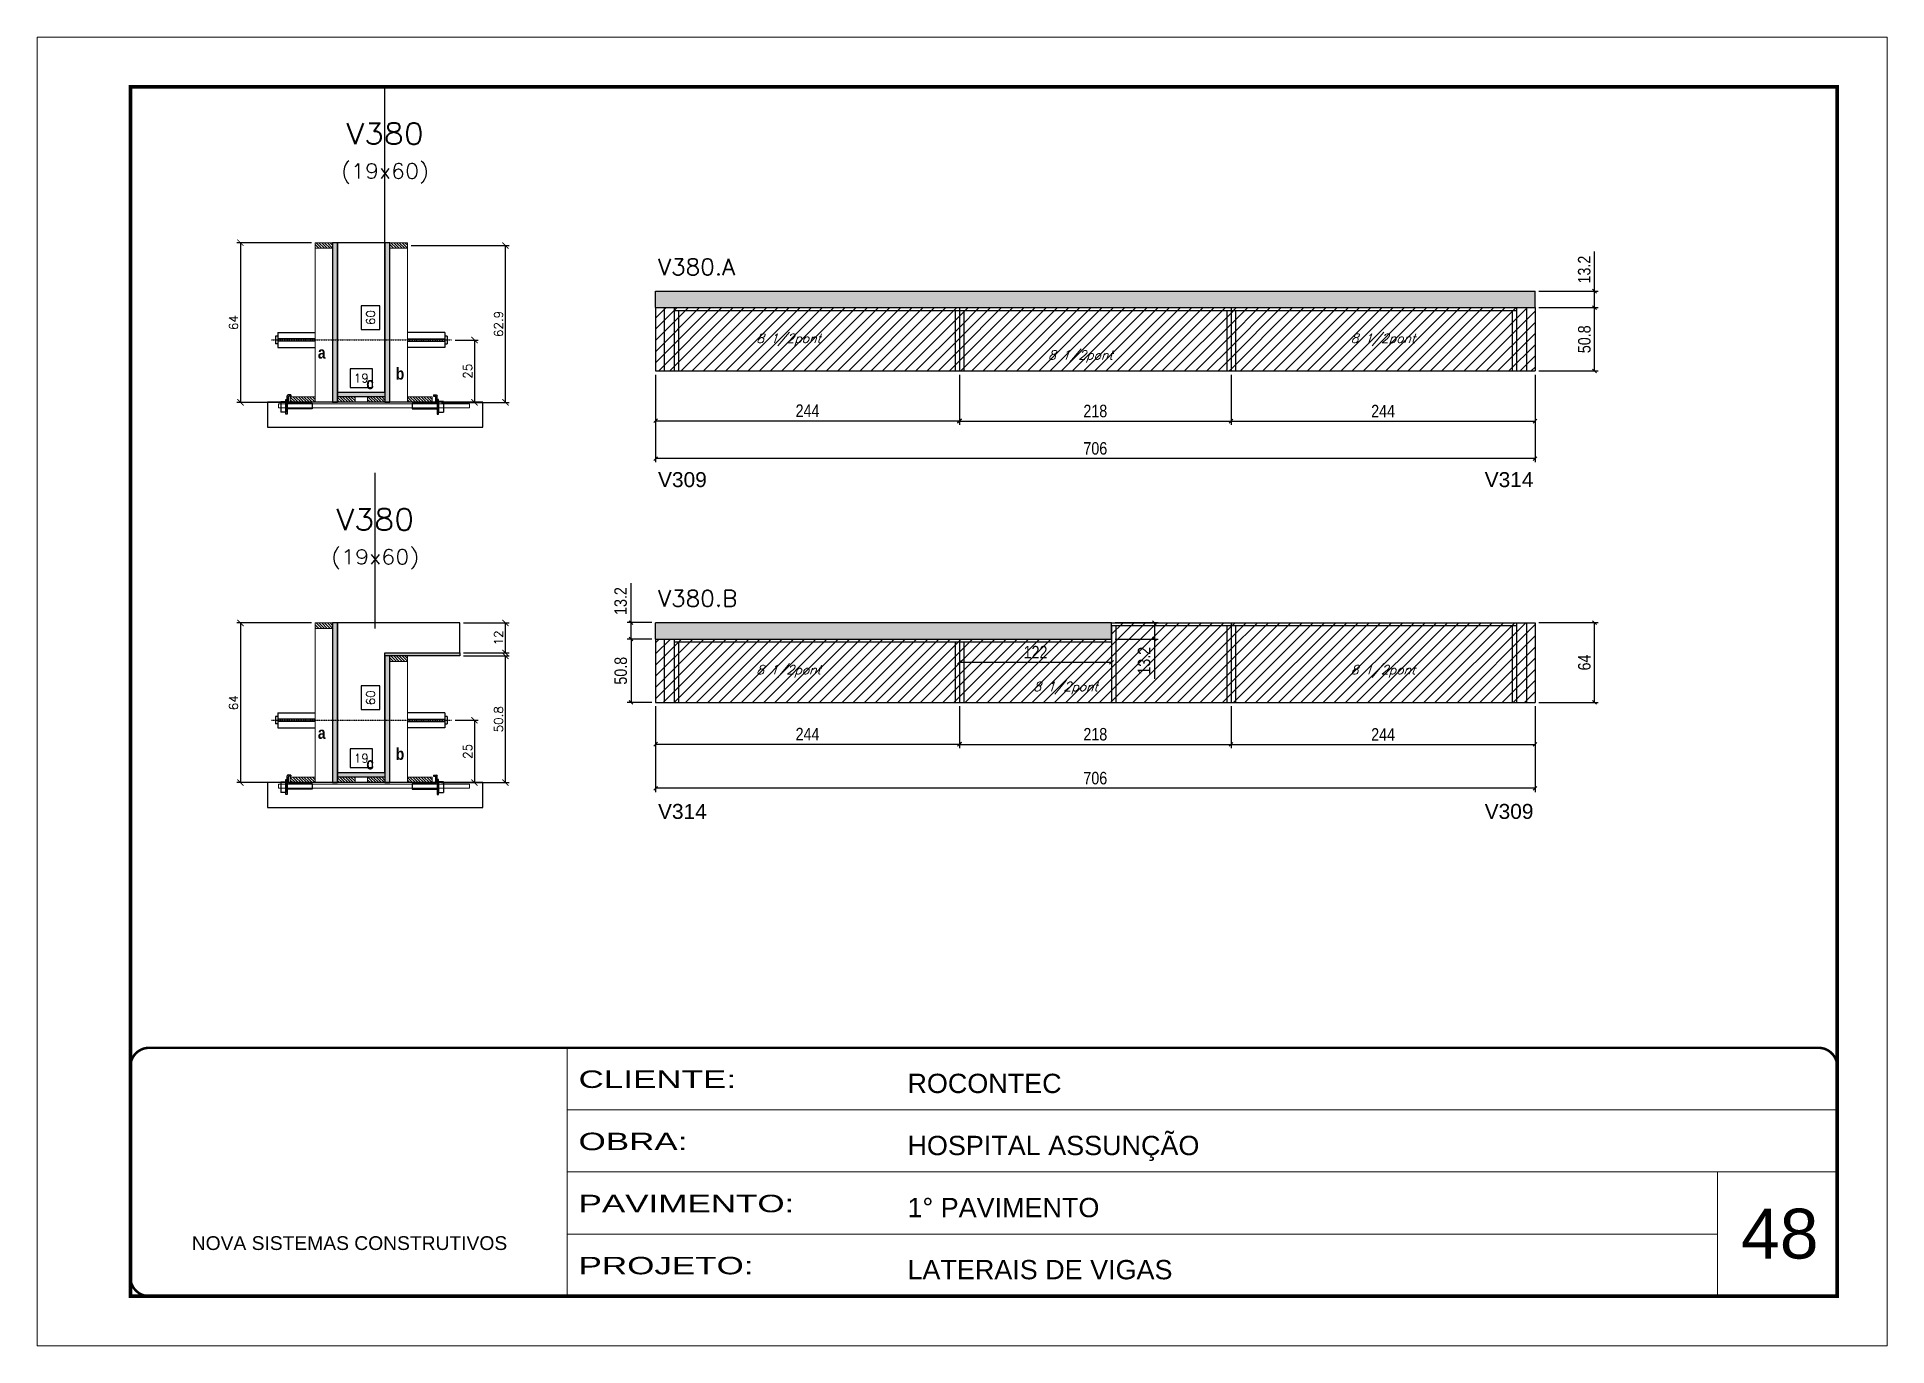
# Model space of a CAD drawing. Extents: x 137137 to 143418, y 10464 to 34486.
# Drawn here: x 141892 to 143377, y 20801 to 21851 of the extents above; entities that cross this region are included whole.
import ezdxf
from ezdxf.enums import TextEntityAlignment as Align

# ---------------------------------------------------------------- set-up
doc = ezdxf.new("R2010")
doc.units = 0
for name, pattern in [('CONTINUO', [0]), ('DASHED', [0.75, 0.5, -0.25]), ('HIDDEN', [0.375, 0.25, -0.125])]:
    doc.linetypes.add(name, pattern=pattern)
for name, color, linetype in [('5', 5, 'Continuous'), ('barrote', 251, 'Continuous'), ('COTA', 241, 'Continuous'), ('Cota Seção (2x)', 4, 'Continuous'), ('detalhes', 4, 'Continuous'), ('Painéis', 200, 'Continuous'), ('presilha', 1, 'Continuous'), ('SARR_2.2x7', 40, 'Continuous'), ('SARR_3.5x7', 81, 'Continuous'), ('TENSOR', 3, 'Continuous'), ('texto', 7, 'Continuous'), ('Texto de Titulo', 7, 'Continuous'), ('Texto Qtd Sarr', 242, 'Continuous')]:
    doc.layers.add(name, color=color, linetype=linetype)
for name, color, linetype, lineweight in [('CARIMBO', 255, 'Continuous', 9), ('CONCRETO', 251, 'Continuous', 25), ('Folhas', 255, 'Continuous', 9), ('Hachura', 251, 'Continuous', 9), ('Madeira', 126, 'Continuous', 18), ('SARRAFO DE PRESSAO', 251, 'DASHED', 9), ('SCO-___-LAJ', 2, 'Continuous', 0), ('Texto Seção', 7, 'Continuous', 15)]:
    doc.layers.add(name, color=color, linetype=linetype, lineweight=lineweight)
doc.styles.add('ARIAL', font='arial.ttf')
doc.styles.add('COTA TECNICA', font='techl___.ttf', dxfattribs={"height": 10})
doc.styles.add('REGUA-120', font='ROMANS.shx', dxfattribs={"height": 15})
doc.styles.add('Romans', font='romans.shx')
doc.styles.get("Standard").update_dxf_attribs({"font": 'arial.ttf'})
doc.styles.add('TECNICA', font='techb___.ttf', dxfattribs={"height": 10})
doc.styles.add('Tecnologia', font='')
doc.styles.get('Tecnologia').set_extended_font_data('Forgotten Futurist')
doc.dimstyles.new('Cota Seção (2x)', dxfattribs={"dimtxt": 7, "dimasz": 5, "dimexe": 3, "dimexo": 3, "dimgap": 2, "dimtad": 3, "dimdec": 1, "dimlfac": 0.5, "dimzin": 12, "dimdsep": 46, "dimtxsty": 'Romans', "dimblk": 'ARCHTICK', "dimcen": 0, "dimclrd": 4, "dimclre": 4, "dimclrt": 1, "dimadec": 1, "dimazin": 3, "dimtfac": 1, "dimtdec": 1, "dimtmove": 0, "dimatfit": 3, "dimldrblk": 'OBLIQUE', "dimfxl": 1, "dimtolj": 1, "dimtzin": 12, "dimarcsym": 0})
doc.dimstyles.new('Cota Seção interna', dxfattribs={"dimtxt": 7, "dimasz": 6, "dimexe": 0.18, "dimexo": 2, "dimgap": -4, "dimtad": 3, "dimdec": 1, "dimlfac": 0.5, "dimzin": 12, "dimdsep": 46, "dimtxsty": 'Romans', "dimblk": 'ARCHTICK', "dimcen": 0.09, "dimse1": 1, "dimse2": 1, "dimsd1": 1, "dimsd2": 1, "dimclrd": 180, "dimclre": 5, "dimclrt": 1, "dimadec": 0, "dimazin": 3, "dimtfac": 1, "dimtdec": 1, "dimtofl": 0, "dimtmove": 0, "dimatfit": 3, "dimldrblk": 'ARCHTICK', "dimfxl": 1, "dimtolj": 1, "dimtzin": 0, "dimarcsym": 0})
doc.dimstyles.new('PAINEL', dxfattribs={"dimtxt": 10, "dimasz": 3, "dimexe": 3, "dimexo": 3, "dimgap": 3, "dimtad": 1, "dimdec": 1, "dimzin": 12, "dimdsep": 46, "dimtxsty": 'COTA TECNICA', "dimblk1": 'OBLIQUE', "dimblk2": 'OBLIQUE', "dimsah": 1, "dimcen": 0.9, "dimclrd": 4, "dimclre": 4, "dimclrt": 240, "dimadec": 1, "dimazin": 3, "dimtfac": 1, "dimtdec": 1, "dimtmove": 0, "dimatfit": 3, "dimfxl": 1, "dimtolj": 1, "dimtzin": 12, "dimarcsym": 0})
pattern_1 = [(45, (-27, -4594.3004), (-4.49012806, 4.49012806), [])]

msp = doc.modelspace()

# ---------------------------------------------------------------- texts
at = {"layer": '5', "linetype": 'Continuous'}
for s, p in [('V309', (142390.79, 21490.42)), ('V314', (143054.35, 21490.42)), ('V314', (142390.79, 21224.26)), ('V309', (143054.35, 21224.26))]:
    msp.add_text(s, height=12, rotation=359.99996, dxfattribs=at).set_placement(p)
at = {"layer": 'CARIMBO', "style": 'ARIAL'}
msp.add_text('48', height=40, dxfattribs=at).set_placement((143260.15, 20871.59))
at = {"layer": 'detalhes', "style": 'TECNICA'}
for s, p in [('a', (142117.79, 21593.48)), ('b', (142180.33, 21576.64)), ('c', (142156.6, 21568.94)), ('a', (142117.79, 21288.45)), ('b', (142180.33, 21271.6)), ('c', (142156.6, 21263.91))]:
    msp.add_text(s, height=9.6, dxfattribs=at).set_placement(p)
at = {"layer": 'texto', "color": 2, "char_height": 7.2737, "attachment_point": 5, "style": 'Romans'}
for insert in [(142495.63, 21608.57), (142972.75, 21608.57), (142729.86, 21595.14), (142495.63, 21342.66), (142972.75, 21342.66), (142717.98, 21329.23)]:
    msp.add_mtext('{\\Q19;\\C256;8 1/2pont}', dxfattribs=dict(at, insert=insert))
at = {"layer": 'Texto Seção', "style": 'REGUA-120', "width": 1.05}
for s, p in [('V380.A', (142390.73, 21660.52)), ('V380.B', (142390.73, 21394.61))]:
    msp.add_text(s, height=13, dxfattribs=at).set_placement(p)

# ---------------------------------------------------------------- blocks, each defined once
blk = doc.blocks.new('9999999999')
at = {"color": 30, "linetype": 'CONTINUO'}
for p, q in [((98564.6, 34230.2), (98564.6, 34429.4)), ((98564.6, 34379.6), (99584, 34379.6)), ((98564.6, 34329.8), (99488, 34329.8)), ((99584, 34329.8), (99488, 34329.8)), ((99488, 34329.8), (99488, 34230.2)), ((98564.6, 34280), (99488, 34280))]:
    blk.add_line(p, q, dxfattribs=at)
at = {"color": 30, "linetype": 'CONTINUO', "const_width": 2}
blk.add_lwpolyline([(99584, 34230.2), (99584, 34414.4, 0.414214), (99569, 34429.4), (98229, 34429.4, 0.414214), (98214, 34414.4), (98214, 34245.2, 0.414214), (98229, 34230.2), (99584, 34230.2)], format="xyb", dxfattribs=at)
at = {"layer": 'Folhas'}
blk.add_lwpolyline([(98139, 34190.2), (99624, 34190.2), (99624, 35240.2), (98139, 35240.2)], close=True, dxfattribs=at)
at = {"layer": 'Folhas', "color": 30, "const_width": 3}
blk.add_lwpolyline([(98214, 34230.2), (99584, 34230.2), (99584, 35200.2), (98214, 35200.2)], close=True, dxfattribs=at)
at = {"color": 7, "linetype": 'Continuous', "ltscale": 5, "style": 'ARIAL'}
for s, height, p in [('ROCONTEC', 15.48, (98837.7, 34393.1)), ('HOSPITAL ASSUNÇÃO', 15.483, (98837.7, 34343.3)), ('1° PAVIMENTO', 15.483, (98837.7, 34293.5)), ('NOVA SISTEMAS CONSTRUTIVOS', 11.059, (98263.2, 34267.2)), ('LATERAIS DE VIGAS', 15.483, (98837.7, 34243.7))]:
    blk.add_text(s, height=height, dxfattribs=at).set_placement(p)
at = {"layer": 'Folhas', "color": 7, "style": 'Tecnologia', "width": 1.5}
for s, p in [('CLIENTE:', (98573.7, 34397.2)), ('OBRA:', (98573.7, 34347.3)), ('PAVIMENTO:', (98573.7, 34297.5)), ('PROJETO:', (98573.7, 34247.7))]:
    blk.add_text(s, height=14, dxfattribs=at).set_placement(p)
blk = doc.blocks.new('titulo1')
at = {"layer": 'Defpoints', "color": 252, "linetype": 'HIDDEN', "ltscale": 2}
blk.add_line((0, 0), (0, 125), dxfattribs=at)
at = {"layer": 'Defpoints', "style": 'Romans', "oblique": 15}
blk.add_attdef('FOLHA', text='', height=10, dxfattribs=at).set_placement((0, 15.6), align=Align.MIDDLE_CENTER)
at = {"layer": 'Texto Qtd Sarr', "color": 3, "style": 'Romans', "oblique": 15}
for tag, height, p in [('TITULO', 17, (0, 71.4)), ('SEÇÃO', 12, (0, 41.5))]:
    blk.add_attdef(tag, text='', height=height, dxfattribs=at).set_placement(p, align=Align.MIDDLE_CENTER)
blk = doc.blocks.new('_ArchTick')
at = {"color": 0, "linetype": 'ByBlock', "const_width": 0.15}
blk.add_lwpolyline([(-0.5, -0.5), (0.5, 0.5)], dxfattribs=at)
blk = doc.blocks.new('*D1865')
at = {"layer": 'COTA', "color": 4, "lineweight": -2, "transparency": 16777216}
for p, q in [((142192.6, 21684.2), (142271.3, 21684.2)), ((142268.3, 21558.4), (142268.3, 21684.2)), ((142217, 21558.4), (142271.3, 21558.4))]:
    blk.add_line(p, q, dxfattribs=at)
at = {"layer": 'Defpoints', "color": 0, "transparency": 16777216}
for p in [(142189.6, 21684.2), (142268.3, 21684.2), (142214, 21558.4)]:
    blk.add_point(p, dxfattribs=at)
at = {"layer": 'COTA', "color": 4, "lineweight": -2, "transparency": 16777216, "xscale": 5, "yscale": 5, "zscale": 5}
for p, rotation in [((142268.3, 21684.2), 90), ((142268.3, 21558.4), 270)]:
    blk.add_blockref('_ArchTick', p, dxfattribs=dict(at, rotation=rotation))
at = {"layer": 'COTA', "color": 1, "transparency": 16777216, "insert": (142262.8, 21621.3), "char_height": 7, "attachment_point": 5, "rotation": 90, "style": 'Romans'}
blk.add_mtext('\\A1;62.9', dxfattribs=at)
blk = doc.blocks.new('_Oblique')
at = {"color": 0, "linetype": 'ByBlock', "lineweight": -2}
blk.add_line((-0.5, -0.5), (0.5, 0.5), dxfattribs=at)
blk = doc.blocks.new('*D1866')
at = {"layer": 'Cota Seção (2x)', "color": 180, "lineweight": -2, "transparency": 16777216}
for p, q in [((142167.6, 21635.9), (142152.6, 21635.9)), ((142152.6, 21635.9), (142152.6, 21616.9)), ((142167.6, 21616.9), (142167.6, 21635.9)), ((142152.6, 21616.9), (142167.6, 21616.9))]:
    blk.add_line(p, q, dxfattribs=at)
at = {"layer": 'Defpoints', "color": 0, "transparency": 16777216}
for p in [(142171.6, 21686.4), (142171.6, 21686.4), (142171.6, 21566.4)]:
    blk.add_point(p, dxfattribs=at)
at = {"layer": 'Cota Seção (2x)', "color": 1, "transparency": 16777216, "insert": (142160.1, 21626.4), "char_height": 7, "attachment_point": 5, "rotation": 90, "style": 'Romans'}
blk.add_mtext('\\A1;60', dxfattribs=at)
blk = doc.blocks.new('PRESILHA METÁLICA 1')
at = {"layer": 'presilha'}
for p, q in [((0, 13), (6, 13)), ((0, 13), (0, 0)), ((6, 0), (0, 0)), ((6, 15.5), (7.5, 15.5)), ((6, -2.5), (6, 15.5)), ((6, 13), (6, 0)), ((7.5, 10.6), (7.5, 19.9)), ((7.5, 15.5), (7.5, -2.5)), ((37.5, 4.1), (7.5, 4.1)), ((12, 21), (8.6, 21)), ((9, 11.6), (9, 18.9)), ((12, 19.5), (9.6, 19.5)), ((37.5, 11), (9.6, 11)), ((12, 21), (12, 19.5)), ((37.5, 11), (37.5, 4.1)), ((7.5, -2.5), (6, -2.5))]:
    blk.add_line(p, q, dxfattribs=at)
for centre, radius, start, end in [((8.6, 19.9), 1.14, 90, 180), ((9.6, 18.9), 0.57, 90, 180), ((9.6, 11.6), 0.57, 180, 270)]:
    blk.add_arc(centre, radius, start, end, dxfattribs=at)
blk = doc.blocks.new('*D1867')
at = {"layer": 'Cota Seção (2x)', "color": 180, "lineweight": -2, "transparency": 16777216}
for p, q in [((142161.6, 21585.4), (142143.6, 21585.4)), ((142143.6, 21585.4), (142143.6, 21570.4)), ((142161.6, 21570.4), (142161.6, 21585.4)), ((142143.6, 21570.4), (142161.6, 21570.4))]:
    blk.add_line(p, q, dxfattribs=at)
at = {"layer": 'Defpoints', "color": 0, "transparency": 16777216}
for p in [(142171.6, 21566.4), (142133.6, 21558.4), (142171.6, 21558.4)]:
    blk.add_point(p, dxfattribs=at)
at = {"layer": 'Cota Seção (2x)', "color": 1, "transparency": 16777216, "insert": (142152.6, 21577.9), "char_height": 7, "attachment_point": 5, "style": 'Romans'}
blk.add_mtext('\\A1;19', dxfattribs=at)
blk = doc.blocks.new('*D1868')
at = {"layer": 'COTA', "color": 4, "lineweight": -2, "transparency": 16777216}
for p, q in [((142112.6, 21686.4), (142052.6, 21686.4)), ((142055.6, 21686.4), (142055.6, 21558.4)), ((142112.6, 21558.4), (142052.6, 21558.4))]:
    blk.add_line(p, q, dxfattribs=at)
at = {"layer": 'Defpoints', "color": 0, "transparency": 16777216}
for p in [(142115.6, 21686.4), (142055.6, 21558.4), (142115.6, 21558.4)]:
    blk.add_point(p, dxfattribs=at)
at = {"layer": 'COTA', "color": 4, "lineweight": -2, "transparency": 16777216, "xscale": 5, "yscale": 5, "zscale": 5}
for p, rotation in [((142055.6, 21686.4), 90), ((142055.6, 21558.4), 270)]:
    blk.add_blockref('_ArchTick', p, dxfattribs=dict(at, rotation=rotation))
at = {"layer": 'COTA', "color": 1, "transparency": 16777216, "insert": (142050.1, 21622.4), "char_height": 7, "attachment_point": 5, "rotation": 90, "style": 'Romans'}
blk.add_mtext('\\A1;64', dxfattribs=at)
blk = doc.blocks.new('*D1869')
at = {"layer": 'COTA', "color": 4, "lineweight": -2, "transparency": 16777216}
for p, q in [((142227.9, 21608.4), (142246.5, 21608.4)), ((142243.5, 21608.4), (142243.5, 21558.4)), ((142227.9, 21558.4), (142246.5, 21558.4))]:
    blk.add_line(p, q, dxfattribs=at)
at = {"layer": 'Defpoints', "color": 0, "transparency": 16777216}
for p in [(142224.9, 21608.4), (142224.9, 21558.4), (142243.5, 21558.4)]:
    blk.add_point(p, dxfattribs=at)
at = {"layer": 'COTA', "color": 4, "lineweight": -2, "transparency": 16777216, "xscale": 5, "yscale": 5, "zscale": 5}
for p, rotation in [((142243.5, 21608.4), 90), ((142243.5, 21558.4), 270)]:
    blk.add_blockref('_ArchTick', p, dxfattribs=dict(at, rotation=rotation))
at = {"layer": 'COTA', "color": 1, "transparency": 16777216, "insert": (142238, 21583.4), "char_height": 7, "attachment_point": 5, "rotation": 90, "style": 'Romans'}
blk.add_mtext('\\A1;25', dxfattribs=at)
blk = doc.blocks.new('*D1870')
at = {"layer": 'COTA', "color": 4, "linetype": 'ByBlock', "lineweight": -2, "transparency": 16777216}
for p, q in [((142850.8, 21580.6), (142850.8, 21540.3)), ((143094.8, 21580.6), (143094.8, 21540.3)), ((142850.8, 21543.3), (143094.8, 21543.3))]:
    blk.add_line(p, q, dxfattribs=at)
at = {"layer": 'Defpoints', "color": 0, "linetype": 'ByBlock', "transparency": 16777216}
for p in [(142850.8, 21583.6), (143094.8, 21583.6), (143094.8, 21543.3)]:
    blk.add_point(p, dxfattribs=at)
at = {"layer": 'COTA', "color": 4, "linetype": 'ByBlock', "lineweight": -2, "transparency": 16777216, "xscale": 3, "yscale": 3, "zscale": 3, "rotation": 180}
blk.add_blockref('_Oblique', (142850.8, 21543.3), dxfattribs=at)
at = {"layer": 'COTA', "color": 4, "linetype": 'ByBlock', "lineweight": -2, "transparency": 16777216, "xscale": 3, "yscale": 3, "zscale": 3}
blk.add_blockref('_Oblique', (143094.8, 21543.3), dxfattribs=at)
at = {"layer": 'COTA', "color": 240, "linetype": 'ByBlock', "transparency": 16777216, "insert": (142972.8, 21551.4), "char_height": 10, "attachment_point": 5, "style": 'COTA TECNICA'}
blk.add_mtext('\\A1;244', dxfattribs=at)
blk = doc.blocks.new('*D1871')
at = {"layer": 'COTA', "color": 4, "linetype": 'ByBlock', "lineweight": -2, "transparency": 16777216}
for p, q in [((143097.8, 21634.4), (143145.5, 21634.4)), ((143142.5, 21583.6), (143142.5, 21634.4)), ((143097.8, 21583.6), (143145.5, 21583.6))]:
    blk.add_line(p, q, dxfattribs=at)
at = {"layer": 'Defpoints', "color": 0, "linetype": 'ByBlock', "transparency": 16777216}
for p in [(143094.8, 21634.4), (143142.5, 21634.4), (143094.8, 21583.6)]:
    blk.add_point(p, dxfattribs=at)
at = {"layer": 'COTA', "color": 4, "linetype": 'ByBlock', "lineweight": -2, "transparency": 16777216, "xscale": 3, "yscale": 3, "zscale": 3}
for p, rotation in [((143142.5, 21634.4), 90), ((143142.5, 21583.6), 270)]:
    blk.add_blockref('_Oblique', p, dxfattribs=dict(at, rotation=rotation))
at = {"layer": 'COTA', "color": 240, "linetype": 'ByBlock', "transparency": 16777216, "insert": (143134.4, 21609), "char_height": 10, "attachment_point": 5, "rotation": 90, "style": 'COTA TECNICA'}
blk.add_mtext('\\A1;50.8', dxfattribs=at)
blk = doc.blocks.new('*D1908')
at = {"layer": 'COTA', "color": 4, "lineweight": -2, "transparency": 16777216}
for p, q in [((142388.8, 21580.6), (142388.8, 21540.6)), ((142632.8, 21580.6), (142632.8, 21540.6)), ((142388.8, 21543.6), (142632.8, 21543.6))]:
    blk.add_line(p, q, dxfattribs=at)
at = {"layer": 'Defpoints', "color": 0, "transparency": 16777216}
for p in [(142388.8, 21583.6), (142632.8, 21583.6), (142632.8, 21543.6)]:
    blk.add_point(p, dxfattribs=at)
at = {"layer": 'COTA', "color": 4, "lineweight": -2, "transparency": 16777216, "xscale": 3, "yscale": 3, "zscale": 3, "rotation": 180}
blk.add_blockref('_Oblique', (142388.8, 21543.6), dxfattribs=at)
at = {"layer": 'COTA', "color": 4, "lineweight": -2, "transparency": 16777216, "xscale": 3, "yscale": 3, "zscale": 3}
blk.add_blockref('_Oblique', (142632.8, 21543.6), dxfattribs=at)
at = {"layer": 'COTA', "color": 240, "transparency": 16777216, "insert": (142510.8, 21551.7), "char_height": 10, "attachment_point": 5, "style": 'COTA TECNICA'}
blk.add_mtext('\\A1;244', dxfattribs=at)
blk = doc.blocks.new('*D1872')
at = {"layer": 'COTA', "color": 4, "lineweight": -2, "transparency": 16777216}
for p, q in [((142234.6, 21355), (142271.3, 21355)), ((142268.3, 21253.4), (142268.3, 21355)), ((142217, 21253.4), (142271.3, 21253.4))]:
    blk.add_line(p, q, dxfattribs=at)
at = {"layer": 'Defpoints', "color": 0, "transparency": 16777216}
for p in [(142231.6, 21355), (142268.3, 21355), (142214, 21253.4)]:
    blk.add_point(p, dxfattribs=at)
at = {"layer": 'COTA', "color": 4, "lineweight": -2, "transparency": 16777216, "xscale": 5, "yscale": 5, "zscale": 5}
for p, rotation in [((142268.3, 21355), 90), ((142268.3, 21253.4), 270)]:
    blk.add_blockref('_ArchTick', p, dxfattribs=dict(at, rotation=rotation))
at = {"layer": 'COTA', "color": 1, "transparency": 16777216, "insert": (142262.8, 21304.2), "char_height": 7, "attachment_point": 5, "rotation": 90, "style": 'Romans'}
blk.add_mtext('\\A1;50.8', dxfattribs=at)
blk = doc.blocks.new('*D1873')
at = {"layer": 'COTA', "color": 4, "lineweight": -2, "transparency": 16777216}
for p, q in [((142234.6, 21381.4), (142271.3, 21381.4)), ((142268.3, 21357.4), (142268.3, 21381.4)), ((142234.6, 21357.4), (142271.3, 21357.4))]:
    blk.add_line(p, q, dxfattribs=at)
at = {"layer": 'Defpoints', "color": 0, "transparency": 16777216}
for p in [(142231.6, 21381.4), (142268.3, 21381.4), (142231.6, 21357.4)]:
    blk.add_point(p, dxfattribs=at)
at = {"layer": 'COTA', "color": 4, "lineweight": -2, "transparency": 16777216, "xscale": 5, "yscale": 5, "zscale": 5}
for p, rotation in [((142268.3, 21381.4), 90), ((142268.3, 21357.4), 270)]:
    blk.add_blockref('_ArchTick', p, dxfattribs=dict(at, rotation=rotation))
at = {"layer": 'COTA', "color": 1, "transparency": 16777216, "insert": (142262.8, 21369.4), "char_height": 7, "attachment_point": 5, "rotation": 90, "style": 'Romans'}
blk.add_mtext('\\A1;12', dxfattribs=at)
blk = doc.blocks.new('*D1874')
at = {"layer": 'Cota Seção (2x)', "color": 180, "lineweight": -2, "transparency": 16777216}
for p, q in [((142167.6, 21330.9), (142152.6, 21330.9)), ((142152.6, 21330.9), (142152.6, 21311.9)), ((142167.6, 21311.9), (142167.6, 21330.9)), ((142152.6, 21311.9), (142167.6, 21311.9))]:
    blk.add_line(p, q, dxfattribs=at)
at = {"layer": 'Defpoints', "color": 0, "transparency": 16777216}
for p in [(142171.6, 21381.4), (142171.6, 21381.4), (142171.6, 21261.4)]:
    blk.add_point(p, dxfattribs=at)
at = {"layer": 'Cota Seção (2x)', "color": 1, "transparency": 16777216, "insert": (142160.1, 21321.4), "char_height": 7, "attachment_point": 5, "rotation": 90, "style": 'Romans'}
blk.add_mtext('\\A1;60', dxfattribs=at)
blk = doc.blocks.new('*D1875')
at = {"layer": 'Cota Seção (2x)', "color": 180, "lineweight": -2, "transparency": 16777216}
for p, q in [((142161.6, 21280.4), (142143.6, 21280.4)), ((142143.6, 21280.4), (142143.6, 21265.4)), ((142161.6, 21265.4), (142161.6, 21280.4)), ((142143.6, 21265.4), (142161.6, 21265.4))]:
    blk.add_line(p, q, dxfattribs=at)
at = {"layer": 'Defpoints', "color": 0, "transparency": 16777216}
for p in [(142133.6, 21253.4), (142171.6, 21261.4), (142171.6, 21253.4)]:
    blk.add_point(p, dxfattribs=at)
at = {"layer": 'Cota Seção (2x)', "color": 1, "transparency": 16777216, "insert": (142152.6, 21272.9), "char_height": 7, "attachment_point": 5, "style": 'Romans'}
blk.add_mtext('\\A1;19', dxfattribs=at)
blk = doc.blocks.new('*D1876')
at = {"layer": 'COTA', "color": 4, "lineweight": -2, "transparency": 16777216}
for p, q in [((142112.6, 21381.4), (142052.6, 21381.4)), ((142055.6, 21381.4), (142055.6, 21253.4)), ((142112.6, 21253.4), (142052.6, 21253.4))]:
    blk.add_line(p, q, dxfattribs=at)
at = {"layer": 'Defpoints', "color": 0, "transparency": 16777216}
for p in [(142115.6, 21381.4), (142055.6, 21253.4), (142115.6, 21253.4)]:
    blk.add_point(p, dxfattribs=at)
at = {"layer": 'COTA', "color": 4, "lineweight": -2, "transparency": 16777216, "xscale": 5, "yscale": 5, "zscale": 5}
for p, rotation in [((142055.6, 21381.4), 90), ((142055.6, 21253.4), 270)]:
    blk.add_blockref('_ArchTick', p, dxfattribs=dict(at, rotation=rotation))
at = {"layer": 'COTA', "color": 1, "transparency": 16777216, "insert": (142050.1, 21317.4), "char_height": 7, "attachment_point": 5, "rotation": 90, "style": 'Romans'}
blk.add_mtext('\\A1;64', dxfattribs=at)
blk = doc.blocks.new('*D1877')
at = {"layer": 'COTA', "color": 4, "lineweight": -2, "transparency": 16777216}
for p, q in [((142227.9, 21303.4), (142246.5, 21303.4)), ((142243.5, 21303.4), (142243.5, 21253.4)), ((142227.9, 21253.4), (142246.5, 21253.4))]:
    blk.add_line(p, q, dxfattribs=at)
at = {"layer": 'Defpoints', "color": 0, "transparency": 16777216}
for p in [(142224.9, 21303.4), (142224.9, 21253.4), (142243.5, 21253.4)]:
    blk.add_point(p, dxfattribs=at)
at = {"layer": 'COTA', "color": 4, "lineweight": -2, "transparency": 16777216, "xscale": 5, "yscale": 5, "zscale": 5}
for p, rotation in [((142243.5, 21303.4), 90), ((142243.5, 21253.4), 270)]:
    blk.add_blockref('_ArchTick', p, dxfattribs=dict(at, rotation=rotation))
at = {"layer": 'COTA', "color": 1, "transparency": 16777216, "insert": (142238, 21278.4), "char_height": 7, "attachment_point": 5, "rotation": 90, "style": 'Romans'}
blk.add_mtext('\\A1;25', dxfattribs=at)
blk = doc.blocks.new('*D1909')
at = {"layer": 'COTA', "color": 4, "lineweight": -2, "transparency": 16777216}
for p, q in [((142632.8, 21580.6), (142632.8, 21540.3)), ((142850.8, 21580.6), (142850.8, 21540.3)), ((142632.8, 21543.3), (142850.8, 21543.3))]:
    blk.add_line(p, q, dxfattribs=at)
at = {"layer": 'Defpoints', "color": 0, "transparency": 16777216}
for p in [(142632.8, 21583.6), (142850.8, 21583.6), (142850.8, 21543.3)]:
    blk.add_point(p, dxfattribs=at)
at = {"layer": 'COTA', "color": 4, "lineweight": -2, "transparency": 16777216, "xscale": 3, "yscale": 3, "zscale": 3, "rotation": 180}
blk.add_blockref('_Oblique', (142632.8, 21543.3), dxfattribs=at)
at = {"layer": 'COTA', "color": 4, "lineweight": -2, "transparency": 16777216, "xscale": 3, "yscale": 3, "zscale": 3}
blk.add_blockref('_Oblique', (142850.8, 21543.3), dxfattribs=at)
at = {"layer": 'COTA', "color": 240, "transparency": 16777216, "insert": (142741.8, 21551.4), "char_height": 10, "attachment_point": 5, "style": 'COTA TECNICA'}
blk.add_mtext('\\A1;218', dxfattribs=at)
blk = doc.blocks.new('*D1878')
at = {"layer": 'COTA', "color": 4, "linetype": 'ByBlock', "lineweight": -2, "transparency": 16777216}
for p, q in [((142850.8, 21314.7), (142850.8, 21281)), ((143094.8, 21314.7), (143094.8, 21281)), ((142850.8, 21284), (143094.8, 21284))]:
    blk.add_line(p, q, dxfattribs=at)
at = {"layer": 'Defpoints', "color": 0, "linetype": 'ByBlock', "transparency": 16777216}
for p in [(142850.8, 21317.7), (143094.8, 21317.7), (143094.8, 21284)]:
    blk.add_point(p, dxfattribs=at)
at = {"layer": 'COTA', "color": 4, "linetype": 'ByBlock', "lineweight": -2, "transparency": 16777216, "xscale": 3, "yscale": 3, "zscale": 3, "rotation": 180}
blk.add_blockref('_Oblique', (142850.8, 21284), dxfattribs=at)
at = {"layer": 'COTA', "color": 4, "linetype": 'ByBlock', "lineweight": -2, "transparency": 16777216, "xscale": 3, "yscale": 3, "zscale": 3}
blk.add_blockref('_Oblique', (143094.8, 21284), dxfattribs=at)
at = {"layer": 'COTA', "color": 240, "linetype": 'ByBlock', "transparency": 16777216, "insert": (142972.8, 21292), "char_height": 10, "attachment_point": 5, "style": 'COTA TECNICA'}
blk.add_mtext('\\A1;244', dxfattribs=at)
blk = doc.blocks.new('*D1879')
at = {"layer": 'COTA', "color": 4, "linetype": 'ByBlock', "lineweight": -2, "transparency": 16777216}
for p, q in [((143097.8, 21381.7), (143145.5, 21381.7)), ((143142.5, 21317.7), (143142.5, 21381.7)), ((143097.8, 21317.7), (143145.5, 21317.7))]:
    blk.add_line(p, q, dxfattribs=at)
at = {"layer": 'Defpoints', "color": 0, "linetype": 'ByBlock', "transparency": 16777216}
for p in [(143094.8, 21381.7), (143142.5, 21381.7), (143094.8, 21317.7)]:
    blk.add_point(p, dxfattribs=at)
at = {"layer": 'COTA', "color": 4, "linetype": 'ByBlock', "lineweight": -2, "transparency": 16777216, "xscale": 3, "yscale": 3, "zscale": 3}
for p, rotation in [((143142.5, 21381.7), 90), ((143142.5, 21317.7), 270)]:
    blk.add_blockref('_Oblique', p, dxfattribs=dict(at, rotation=rotation))
at = {"layer": 'COTA', "color": 240, "linetype": 'ByBlock', "transparency": 16777216, "insert": (143134.4, 21349.7), "char_height": 10, "attachment_point": 5, "rotation": 90, "style": 'COTA TECNICA'}
blk.add_mtext('\\A1;64', dxfattribs=at)
blk = doc.blocks.new('*D1910')
at = {"layer": 'COTA', "color": 4, "lineweight": -2, "transparency": 16777216}
for p, q in [((142388.8, 21314.7), (142388.8, 21281.2)), ((142632.8, 21314.7), (142632.8, 21281.2)), ((142388.8, 21284.2), (142632.8, 21284.2))]:
    blk.add_line(p, q, dxfattribs=at)
at = {"layer": 'Defpoints', "color": 0, "transparency": 16777216}
for p in [(142388.8, 21317.7), (142632.8, 21317.7), (142632.8, 21284.2)]:
    blk.add_point(p, dxfattribs=at)
at = {"layer": 'COTA', "color": 4, "lineweight": -2, "transparency": 16777216, "xscale": 3, "yscale": 3, "zscale": 3, "rotation": 180}
blk.add_blockref('_Oblique', (142388.8, 21284.2), dxfattribs=at)
at = {"layer": 'COTA', "color": 4, "lineweight": -2, "transparency": 16777216, "xscale": 3, "yscale": 3, "zscale": 3}
blk.add_blockref('_Oblique', (142632.8, 21284.2), dxfattribs=at)
at = {"layer": 'COTA', "color": 240, "transparency": 16777216, "insert": (142510.8, 21292.3), "char_height": 10, "attachment_point": 5, "style": 'COTA TECNICA'}
blk.add_mtext('\\A1;244', dxfattribs=at)
blk = doc.blocks.new('*D1911')
at = {"layer": 'COTA', "color": 4, "lineweight": -2, "transparency": 16777216}
for p, q in [((142632.8, 21314.7), (142632.8, 21281)), ((142850.8, 21314.7), (142850.8, 21281)), ((142632.8, 21284), (142850.8, 21284))]:
    blk.add_line(p, q, dxfattribs=at)
at = {"layer": 'Defpoints', "color": 0, "transparency": 16777216}
for p in [(142632.8, 21317.7), (142850.8, 21317.7), (142850.8, 21284)]:
    blk.add_point(p, dxfattribs=at)
at = {"layer": 'COTA', "color": 4, "lineweight": -2, "transparency": 16777216, "xscale": 3, "yscale": 3, "zscale": 3, "rotation": 180}
blk.add_blockref('_Oblique', (142632.8, 21284), dxfattribs=at)
at = {"layer": 'COTA', "color": 4, "lineweight": -2, "transparency": 16777216, "xscale": 3, "yscale": 3, "zscale": 3}
blk.add_blockref('_Oblique', (142850.8, 21284), dxfattribs=at)
at = {"layer": 'COTA', "color": 240, "transparency": 16777216, "insert": (142741.8, 21292.1), "char_height": 10, "attachment_point": 5, "style": 'COTA TECNICA'}
blk.add_mtext('\\A1;218', dxfattribs=at)
blk = doc.blocks.new('*D1912')
at = {"layer": 'COTA', "color": 4, "lineweight": -2, "transparency": 16777216}
for p, q in [((142757.8, 21381.7), (142792.2, 21381.7)), ((142789.2, 21381.7), (142789.2, 21368.5)), ((142757.8, 21368.5), (142792.2, 21368.5)), ((142789.2, 21368.5), (142789.2, 21336.7))]:
    blk.add_line(p, q, dxfattribs=at)
at = {"layer": 'Defpoints', "color": 0, "transparency": 16777216}
for p in [(142754.8, 21381.7), (142754.8, 21368.5), (142789.2, 21368.5)]:
    blk.add_point(p, dxfattribs=at)
at = {"layer": 'COTA', "color": 4, "lineweight": -2, "transparency": 16777216, "xscale": 3, "yscale": 3, "zscale": 3}
for p, rotation in [((142789.2, 21381.7), 90), ((142789.2, 21368.5), 270)]:
    blk.add_blockref('_Oblique', p, dxfattribs=dict(at, rotation=rotation))
at = {"layer": 'COTA', "color": 240, "transparency": 16777216, "insert": (142781, 21351.1), "char_height": 10, "attachment_point": 5, "rotation": 90, "style": 'COTA TECNICA'}
blk.add_mtext('\\A1;13.2', dxfattribs=at)
blk = doc.blocks.new('*D1913')
at = {"layer": 'COTA', "color": 4, "lineweight": -2, "transparency": 16777216}
for p, q in [((142632.8, 21365.5), (142632.8, 21346.9)), ((142754.8, 21365.5), (142754.8, 21346.9)), ((142632.8, 21349.9), (142754.8, 21349.9))]:
    blk.add_line(p, q, dxfattribs=at)
at = {"layer": 'Defpoints', "color": 0, "transparency": 16777216}
for p in [(142632.8, 21368.5), (142754.8, 21368.5), (142754.8, 21349.9)]:
    blk.add_point(p, dxfattribs=at)
at = {"layer": 'COTA', "color": 4, "lineweight": -2, "transparency": 16777216, "xscale": 3, "yscale": 3, "zscale": 3, "rotation": 180}
blk.add_blockref('_Oblique', (142632.8, 21349.9), dxfattribs=at)
at = {"layer": 'COTA', "color": 4, "lineweight": -2, "transparency": 16777216, "xscale": 3, "yscale": 3, "zscale": 3}
blk.add_blockref('_Oblique', (142754.8, 21349.9), dxfattribs=at)
at = {"layer": 'COTA', "color": 240, "transparency": 16777216, "insert": (142693.8, 21358), "char_height": 10, "attachment_point": 5, "style": 'COTA TECNICA'}
blk.add_mtext('\\A1;122', dxfattribs=at)
blk = doc.blocks.new('*D1914')
at = {"layer": 'COTA', "color": 4, "lineweight": -2, "transparency": 16777216}
for p, q in [((142385.8, 21368.5), (142366.1, 21368.5)), ((142369.1, 21368.5), (142369.1, 21317.7)), ((142385.8, 21317.7), (142366.1, 21317.7))]:
    blk.add_line(p, q, dxfattribs=at)
at = {"layer": 'Defpoints', "color": 0, "transparency": 16777216}
for p in [(142388.8, 21368.5), (142369.1, 21317.7), (142388.8, 21317.7)]:
    blk.add_point(p, dxfattribs=at)
at = {"layer": 'COTA', "color": 4, "lineweight": -2, "transparency": 16777216, "xscale": 3, "yscale": 3, "zscale": 3}
for p, rotation in [((142369.1, 21368.5), 90), ((142369.1, 21317.7), 270)]:
    blk.add_blockref('_Oblique', p, dxfattribs=dict(at, rotation=rotation))
at = {"layer": 'COTA', "color": 240, "transparency": 16777216, "insert": (142360.9, 21343.1), "char_height": 10, "attachment_point": 5, "rotation": 90, "style": 'COTA TECNICA'}
blk.add_mtext('\\A1;50.8', dxfattribs=at)
blk = doc.blocks.new('*D1915')
at = {"layer": 'COTA', "color": 4, "lineweight": -2, "transparency": 16777216}
for p, q in [((142369.1, 21381.7), (142369.1, 21413.4)), ((142385.8, 21381.7), (142366.1, 21381.7)), ((142369.1, 21368.5), (142369.1, 21381.7)), ((142385.8, 21368.5), (142366.1, 21368.5))]:
    blk.add_line(p, q, dxfattribs=at)
at = {"layer": 'Defpoints', "color": 0, "transparency": 16777216}
for p in [(142369.1, 21381.7), (142388.8, 21381.7), (142388.8, 21368.5)]:
    blk.add_point(p, dxfattribs=at)
at = {"layer": 'COTA', "color": 4, "lineweight": -2, "transparency": 16777216, "xscale": 3, "yscale": 3, "zscale": 3}
for p, rotation in [((142369.1, 21381.7), 90), ((142369.1, 21368.5), 270)]:
    blk.add_blockref('_Oblique', p, dxfattribs=dict(at, rotation=rotation))
at = {"layer": 'COTA', "color": 240, "transparency": 16777216, "insert": (142360.8, 21399), "char_height": 10, "attachment_point": 5, "rotation": 90, "style": 'COTA TECNICA'}
blk.add_mtext('\\A1;13.2', dxfattribs=at)
blk = doc.blocks.new('*D1905')
at = {"layer": 'COTA', "color": 4, "lineweight": -2, "ltscale": 25, "transparency": 16777216}
for p, q in [((142388.8, 21580.6), (142388.8, 21510.3)), ((143094.8, 21580.6), (143094.8, 21510.3)), ((143094.8, 21513.3), (142388.8, 21513.3))]:
    blk.add_line(p, q, dxfattribs=at)
at = {"layer": 'Defpoints', "color": 0, "ltscale": 25, "transparency": 16777216}
for p in [(142388.8, 21583.6), (143094.8, 21583.6), (142388.8, 21513.3)]:
    blk.add_point(p, dxfattribs=at)
at = {"layer": 'COTA', "color": 4, "lineweight": -2, "ltscale": 25, "transparency": 16777216, "xscale": 3, "yscale": 3, "zscale": 3, "rotation": 180}
blk.add_blockref('_Oblique', (142388.8, 21513.3), dxfattribs=at)
at = {"layer": 'COTA', "color": 4, "lineweight": -2, "ltscale": 25, "transparency": 16777216, "xscale": 3, "yscale": 3, "zscale": 3}
blk.add_blockref('_Oblique', (143094.8, 21513.3), dxfattribs=at)
at = {"layer": 'COTA', "color": 240, "ltscale": 25, "transparency": 16777216, "insert": (142741.8, 21521.4), "char_height": 10, "attachment_point": 5, "style": 'COTA TECNICA'}
blk.add_mtext('\\A1;706', dxfattribs=at)
blk = doc.blocks.new('*D1906')
at = {"layer": 'COTA', "color": 4, "lineweight": -2, "ltscale": 25, "transparency": 16777216}
for p, q in [((142388.8, 21314.7), (142388.8, 21245.8)), ((143094.8, 21314.7), (143094.8, 21245.8)), ((143094.8, 21248.8), (142388.8, 21248.8))]:
    blk.add_line(p, q, dxfattribs=at)
at = {"layer": 'Defpoints', "color": 0, "ltscale": 25, "transparency": 16777216}
for p in [(142388.8, 21317.7), (143094.8, 21317.7), (142388.8, 21248.8)]:
    blk.add_point(p, dxfattribs=at)
at = {"layer": 'COTA', "color": 4, "lineweight": -2, "ltscale": 25, "transparency": 16777216, "xscale": 3, "yscale": 3, "zscale": 3, "rotation": 180}
blk.add_blockref('_Oblique', (142388.8, 21248.8), dxfattribs=at)
at = {"layer": 'COTA', "color": 4, "lineweight": -2, "ltscale": 25, "transparency": 16777216, "xscale": 3, "yscale": 3, "zscale": 3}
blk.add_blockref('_Oblique', (143094.8, 21248.8), dxfattribs=at)
at = {"layer": 'COTA', "color": 240, "ltscale": 25, "transparency": 16777216, "insert": (142741.8, 21256.9), "char_height": 10, "attachment_point": 5, "style": 'COTA TECNICA'}
blk.add_mtext('\\A1;706', dxfattribs=at)
blk = doc.blocks.new('*D1907')
at = {"layer": 'COTA', "color": 4, "lineweight": -2, "ltscale": 25, "transparency": 16777216}
for p, q in [((143142.5, 21647.6), (143142.5, 21679.3)), ((143097.8, 21647.6), (143145.5, 21647.6)), ((143142.5, 21634.4), (143142.5, 21647.6)), ((143097.8, 21634.4), (143145.5, 21634.4))]:
    blk.add_line(p, q, dxfattribs=at)
at = {"layer": 'Defpoints', "color": 0, "ltscale": 25, "transparency": 16777216}
for p in [(143094.8, 21647.6), (143142.5, 21647.6), (143094.8, 21634.4)]:
    blk.add_point(p, dxfattribs=at)
at = {"layer": 'COTA', "color": 4, "lineweight": -2, "ltscale": 25, "transparency": 16777216, "xscale": 3, "yscale": 3, "zscale": 3}
for p, rotation in [((143142.5, 21647.6), 90), ((143142.5, 21634.4), 270)]:
    blk.add_blockref('_Oblique', p, dxfattribs=dict(at, rotation=rotation))
at = {"layer": 'COTA', "color": 240, "ltscale": 25, "transparency": 16777216, "insert": (143134.3, 21664.9), "char_height": 10, "attachment_point": 5, "rotation": 90, "style": 'COTA TECNICA'}
blk.add_mtext('\\A1;13.2', dxfattribs=at)

# ---------------------------------------------------------------- dimensions: what is measured, and where the dimension line sits
at = {"layer": 'COTA'}
for base, p1, p2, dimstyle, picture, middle in [((142055.65, 21558.45), (142115.62, 21686.45), (142115.62, 21558.45), 'Cota Seção (2x)', '*D1868', (142050.15, 21622.45)), ((142268.34, 21684.25), (142214.02, 21558.45), (142189.62, 21684.25), 'Cota Seção (2x)', '*D1865', (142262.84, 21621.35)), ((142243.48, 21558.45), (142224.92, 21608.42), (142224.92, 21558.45), 'Cota Seção (2x)', '*D1869', (142237.98, 21583.43)), ((142369.06, 21381.66), (142388.82, 21368.46), (142388.82, 21381.66), 'PAINEL', '*D1915', (142360.84, 21399.03)), ((142055.65, 21253.41), (142115.62, 21381.41), (142115.62, 21253.41), 'Cota Seção (2x)', '*D1876', (142050.15, 21317.41)), ((142268.34, 21381.41), (142231.62, 21357.41), (142231.62, 21381.41), 'Cota Seção (2x)', '*D1873', (142262.84, 21369.41)), ((142369.06, 21317.66), (142388.82, 21368.46), (142388.82, 21317.66), 'PAINEL', '*D1914', (142360.93, 21343.06)), ((142789.25, 21368.46), (142754.82, 21381.66), (142754.82, 21368.46), 'PAINEL', '*D1912', (142781.03, 21351.1)), ((142268.34, 21355.01), (142214.02, 21253.41), (142231.62, 21355.01), 'Cota Seção (2x)', '*D1872', (142262.84, 21304.21)), ((142243.48, 21253.41), (142224.92, 21303.38), (142224.92, 21253.41), 'Cota Seção (2x)', '*D1877', (142237.98, 21278.4))]:
    dim = msp.add_linear_dim(base=base, p1=p1, p2=p2, angle=90, dimstyle=dimstyle, dxfattribs=at)
    dim.commit()
    dim.dimension.update_dxf_attribs({"geometry": picture, "text_midpoint": middle})
at = {"layer": 'COTA', "ltscale": 25}
dim = msp.add_linear_dim(base=(143142.55, 21647.57), p1=(143094.82, 21634.37), p2=(143094.82, 21647.57), angle=90, dimstyle='PAINEL', dxfattribs=at)
dim.commit()
dim.dimension.update_dxf_attribs({"geometry": '*D1907', "text_midpoint": (143134.33, 21664.94)})
at = {"layer": 'COTA', "linetype": 'ByBlock'}
for base, p1, p2, picture, middle in [((143142.55, 21634.37), (143094.82, 21583.57), (143094.82, 21634.37), '*D1871', (143134.42, 21608.97)), ((143142.55, 21381.66), (143094.82, 21317.66), (143094.82, 21381.66), '*D1879', (143134.44, 21349.66))]:
    dim = msp.add_linear_dim(base=base, p1=p1, p2=p2, angle=90, dimstyle='PAINEL', dxfattribs=at)
    dim.commit()
    dim.dimension.update_dxf_attribs({"geometry": picture, "text_midpoint": middle})
at = {"layer": 'COTA'}
for base, p1, p2, picture, middle in [((142632.82, 21543.58), (142388.82, 21583.57), (142632.82, 21583.57), '*D1908', (142510.82, 21551.65)), ((142850.82, 21543.3), (142632.82, 21583.57), (142850.82, 21583.57), '*D1909', (142741.82, 21551.4)), ((142754.82, 21349.9), (142632.82, 21368.46), (142754.82, 21368.46), '*D1913', (142693.82, 21357.96)), ((142632.82, 21284.25), (142388.82, 21317.66), (142632.82, 21317.66), '*D1910', (142510.82, 21292.32)), ((142850.82, 21283.97), (142632.82, 21317.66), (142850.82, 21317.66), '*D1911', (142741.82, 21292.06))]:
    dim = msp.add_linear_dim(base=base, p1=p1, p2=p2, dimstyle='PAINEL', dxfattribs=at)
    dim.commit()
    dim.dimension.update_dxf_attribs({"geometry": picture, "text_midpoint": middle})
at = {"layer": 'COTA', "ltscale": 25}
for base, p1, p2, picture, middle in [((142388.82, 21513.3), (143094.82, 21583.57), (142388.82, 21583.57), '*D1905', (142741.82, 21521.4)), ((142388.82, 21248.77), (143094.82, 21317.66), (142388.82, 21317.66), '*D1906', (142741.82, 21256.87))]:
    dim = msp.add_linear_dim(base=base, p1=p1, p2=p2, dimstyle='PAINEL', dxfattribs=at)
    dim.commit()
    dim.dimension.update_dxf_attribs({"geometry": picture, "text_midpoint": middle})
at = {"layer": 'COTA', "linetype": 'ByBlock'}
for base, p1, p2, picture, middle in [((143094.82, 21543.3), (142850.82, 21583.57), (143094.82, 21583.57), '*D1870', (142972.82, 21551.38)), ((143094.82, 21283.97), (142850.82, 21317.66), (143094.82, 21317.66), '*D1878', (142972.82, 21292.04))]:
    dim = msp.add_linear_dim(base=base, p1=p1, p2=p2, dimstyle='PAINEL', override={"dimtmove": 1}, dxfattribs=at)
    dim.commit()
    dim.dimension.update_dxf_attribs({"geometry": picture, "text_midpoint": middle})
at = {"layer": 'Cota Seção (2x)'}
for base, p1, p2, picture, middle in [((142171.62, 21686.45), (142171.62, 21566.45), (142171.62, 21686.45), '*D1866', (142160.12, 21626.45)), ((142171.62, 21381.41), (142171.62, 21261.41), (142171.62, 21381.41), '*D1874', (142160.12, 21321.41))]:
    dim = msp.add_linear_dim(base=base, p1=p1, p2=p2, angle=90, dimstyle='Cota Seção interna', dxfattribs=at)
    dim.commit()
    dim.dimension.update_dxf_attribs({"geometry": picture, "text_midpoint": middle})
for base, p1, p2, picture, middle in [((142171.62, 21566.45), (142133.62, 21558.45), (142171.62, 21558.45), '*D1867', (142152.62, 21577.95)), ((142171.62, 21261.41), (142133.62, 21253.41), (142171.62, 21253.41), '*D1875', (142152.62, 21272.91))]:
    dim = msp.add_linear_dim(base=base, p1=p1, p2=p2, dimstyle='Cota Seção interna', dxfattribs=at)
    dim.commit()
    dim.dimension.update_dxf_attribs({"geometry": picture, "text_midpoint": middle})

# ---------------------------------------------------------------- hatches: boundary and pattern name
at = {"layer": 'COTA', "ltscale": 25}
h = msp.add_hatch(dxfattribs=at)
h.set_pattern_fill('AR-CONC', color=256, scale=0.03)
h.set_pattern_definition([(50, (-27, -4594.3004), (5.46554007, -0.47817257), [0.5715, -6.2865]), (355, (-27, -4594.3004), (-1.05730264, 5.73170536), [0.4572, -5.02921753]), (100.4514447, (-26.5445, -4594.3403), (4.40823741, 5.25353256), [0.48570026, -5.34270734]), (46.1842, (-27, -4592.7764), (8.13237123, -1.26126984), [0.85725, -9.42975]), (96.6355576, (-26.322, -4592.8815), (7.122124, 7.42278374), [0.7285507, -8.01406824]), (351.184151, (-27, -4592.7764), (7.122124, 7.42278374), [0.685799, -7.54379196]), (21, (-26.238, -4593.1574), (4.54843174, -3.06795595), [0.5715, -6.2865]), (326, (-26.238, -4593.1574), (1.85406085, 5.52563898), [0.4572, -5.0292]), (71.451445, (-25.859, -4593.413), (6.40249258, 2.45768307), [0.48570026, -5.34269813]), (37.5, (-27, -4594.3004), (0.092658098, 2.536651166), [0, -4.96824, 0, -5.1054, 0, -5.04825]), (7.5, (-27, -4594.3004), (2.004589875, 3.005417245), [0, -2.91084, 0, -4.85394, 0, -1.92405]), (327.5, (-28.6993, -4594.3004), (4.067717855, -0.17186232), [0, -1.905, 0, -5.9436, 0, -7.8867]), (317.5, (-29.4613, -4594.3004), (4.44387544, 0.76279473), [0, -2.4765, 0, -3.94716, 0, -5.6007])])
h.paths.add_polyline_path([(142388.82, 21647.57), (142388.82, 21634.37), (143094.82, 21634.37), (143094.82, 21647.57)])
at = {"layer": 'COTA', "linetype": 'ByBlock'}
h = msp.add_hatch(dxfattribs=at)
h.set_pattern_fill('AR-CONC', color=256, scale=0.03)
h.set_pattern_definition([(50, (3183.5, -3445.7253), (5.46554007, -0.47817257), [0.5715, -6.2865]), (355, (3183.5, -3445.7253), (-1.05730264, 5.73170536), [0.4572, -5.02921753]), (100.4514447, (3183.9555, -3445.765), (4.40823741, 5.25353256), [0.48570026, -5.34270734]), (46.1842, (3183.5, -3444.201), (8.13237123, -1.26126984), [0.85725, -9.42975]), (96.6355576, (3184.178, -3444.3064), (7.122124, 7.42278374), [0.7285507, -8.01406824]), (351.184151, (3183.5, -3444.201), (7.122124, 7.42278374), [0.685799, -7.54379196]), (21, (3184.262, -3444.5823), (4.54843174, -3.06795595), [0.5715, -6.2865]), (326, (3184.262, -3444.5823), (1.85406085, 5.52563898), [0.4572, -5.0292]), (71.451445, (3184.641, -3444.838), (6.40249258, 2.45768307), [0.48570026, -5.34269813]), (37.5, (3183.5, -3445.7253), (0.092658098, 2.536651166), [0, -4.96824, 0, -5.1054, 0, -5.04825]), (7.5, (3183.5, -3445.7253), (2.004589875, 3.005417245), [0, -2.91084, 0, -4.85394, 0, -1.92405]), (327.5, (3181.8007, -3445.7253), (4.067717855, -0.17186232), [0, -1.905, 0, -5.9436, 0, -7.8867]), (317.5, (3181.0387, -3445.7253), (4.44387544, 0.76279473), [0, -2.4765, 0, -3.94716, 0, -5.6007])])
h.paths.add_polyline_path([(142754.82, 21368.46), (142754.82, 21381.66), (142388.82, 21381.66), (142388.82, 21368.46)])
at = {"layer": 'Hachura'}
h = msp.add_hatch(dxfattribs=at)
h.set_pattern_fill('ANSI31', color=256, scale=0.5, angle=270, style=0)
h.set_pattern_definition([(315, (165021.4402, 13378.8062), (1.12253202, 1.12253202), [])])
h.paths.add_polyline_path([(142115.62, 21682.05), (142115.62, 21686.45), (142129.62, 21686.45), (142129.62, 21682.05)])
h = msp.add_hatch(color=256, dxfattribs=at)
h.dxf.hatch_style = 1
h.paths.add_polyline_path([(142133.62, 21686.45), (142129.62, 21686.45), (142129.62, 21558.45), (142133.62, 21558.45)])
h = msp.add_hatch(color=256, dxfattribs=at)
h.dxf.hatch_style = 1
h.paths.add_polyline_path([(142175.62, 21686.45), (142171.62, 21686.45), (142171.62, 21558.45), (142175.62, 21558.45)])
h = msp.add_hatch(dxfattribs=at)
h.set_pattern_fill('ANSI31', color=256, scale=0.5, angle=270, style=0)
h.set_pattern_definition([(315, (165081.4402, 13378.8062), (1.12253202, 1.12253202), [])])
h.paths.add_polyline_path([(142175.62, 21682.05), (142175.62, 21686.45), (142189.62, 21686.45), (142189.62, 21682.05)])
at = {"layer": 'Hachura', "linetype": 'ByBlock'}
h = msp.add_hatch(dxfattribs=at)
h.set_pattern_fill('ANSI31', color=256, scale=2)
h.set_pattern_definition(pattern_1)
h.paths.add_polyline_path([(142632.82, 21634.37), (142388.82, 21634.37), (142388.82, 21583.57), (142632.82, 21583.57)])
h = msp.add_hatch(dxfattribs=at)
h.set_pattern_fill('ANSI31', color=256, scale=2)
h.set_pattern_definition(pattern_1)
h.paths.add_polyline_path([(142632.82, 21634.37), (142632.82, 21583.57), (142850.82, 21583.57), (142850.82, 21634.37)])
h = msp.add_hatch(dxfattribs=at)
h.set_pattern_fill('ANSI31', color=256, scale=2)
h.set_pattern_definition(pattern_1)
h.paths.add_polyline_path([(142850.82, 21634.37), (142850.82, 21583.57), (143094.82, 21583.57), (143094.82, 21634.37)])
at = {"layer": 'Hachura'}
h = msp.add_hatch(dxfattribs=at)
h.set_pattern_fill('ANSI31', color=256, scale=0.5, angle=270, style=0)
h.set_pattern_definition([(315, (164987.4402, 13328.8062), (1.12253202, 1.12253202), [])])
h.paths.add_polyline_path([(142115.62, 21558.45), (142115.62, 21562.85), (142095.62, 21562.85), (142095.62, 21558.45)])
h = msp.add_hatch(color=256, dxfattribs=at)
h.dxf.hatch_style = 1
h.paths.add_polyline_path([(142133.62, 21562.85), (142133.62, 21566.45), (142171.62, 21566.45), (142171.62, 21562.85)])
h = msp.add_hatch(dxfattribs=at)
h.set_pattern_fill('ANSI31', color=256, scale=0.5, angle=270, style=0)
h.set_pattern_definition([(315, (165090.2423, 13328.8062), (1.12253202, 1.12253202), [])])
h.paths.add_polyline_path([(142133.62, 21558.45), (142133.62, 21562.85), (142147.62, 21562.85), (142147.62, 21558.45)])
h = msp.add_hatch(dxfattribs=at)
h.set_pattern_fill('ANSI31', color=256, scale=0.5, angle=270, style=0)
h.set_pattern_definition([(315, (165090.2402, 13328.8062), (1.12253202, 1.12253202), [])])
h.paths.add_polyline_path([(142171.62, 21558.45), (142171.62, 21562.85), (142157.62, 21562.85), (142157.62, 21558.45)])
h = msp.add_hatch(dxfattribs=at)
h.set_pattern_fill('ANSI31', color=256, scale=0.5, angle=270, style=0)
h.set_pattern_definition([(315, (165081.4402, 13328.8062), (1.12253202, 1.12253202), [])])
h.paths.add_polyline_path([(142209.62, 21558.45), (142209.62, 21562.85), (142189.62, 21562.85), (142189.62, 21558.45)])
h = msp.add_hatch(dxfattribs=at)
h.set_pattern_fill('ANSI31', color=256, scale=0.5, angle=270, style=0)
h.set_pattern_definition([(315, (165021.4402, 13073.7705), (1.12253202, 1.12253202), [])])
h.paths.add_polyline_path([(142115.62, 21377.01), (142115.62, 21381.41), (142129.62, 21381.41), (142129.62, 21377.01)])
h = msp.add_hatch(color=256, dxfattribs=at)
h.dxf.hatch_style = 1
h.paths.add_polyline_path([(142133.62, 21381.41), (142129.62, 21381.41), (142129.62, 21253.41), (142133.62, 21253.41)])
at = {"layer": 'Hachura', "linetype": 'ByBlock'}
h = msp.add_hatch(dxfattribs=at)
h.set_pattern_fill('ANSI31', color=256, scale=2)
h.set_pattern_definition(pattern_1)
h.paths.add_polyline_path([(142850.82, 21317.66), (142850.82, 21381.66), (142754.82, 21381.66), (142754.82, 21368.46), (142632.82, 21368.46), (142632.82, 21317.66)])
h = msp.add_hatch(dxfattribs=at)
h.set_pattern_fill('ANSI31', color=256, scale=2)
h.set_pattern_definition(pattern_1)
h.paths.add_polyline_path([(143094.82, 21317.66), (143094.82, 21381.66), (142850.82, 21381.66), (142850.82, 21317.66)])
at = {"layer": 'Hachura'}
h = msp.add_hatch(color=256, dxfattribs=at)
h.dxf.hatch_style = 1
h.paths.add_polyline_path([(142171.62, 21355.01), (142171.62, 21357.41), (142231.62, 21357.41), (142231.62, 21355.01)])
h = msp.add_hatch(color=256, dxfattribs=at)
h.dxf.hatch_style = 1
h.paths.add_polyline_path([(142175.62, 21355.01), (142171.62, 21355.01), (142171.62, 21253.41), (142175.62, 21253.41)])
h = msp.add_hatch(dxfattribs=at)
h.set_pattern_fill('ANSI31', color=256, scale=0.5, angle=270, style=0)
h.set_pattern_definition([(315, (165081.4402, 13047.3705), (1.12253202, 1.12253202), [])])
h.paths.add_polyline_path([(142175.62, 21350.61), (142175.62, 21355.01), (142189.62, 21355.01), (142189.62, 21350.61)])
at = {"layer": 'Hachura', "linetype": 'ByBlock'}
h = msp.add_hatch(dxfattribs=at)
h.set_pattern_fill('ANSI31', color=256, scale=2)
h.set_pattern_definition(pattern_1)
h.paths.add_polyline_path([(142632.82, 21317.66), (142632.82, 21368.46), (142388.82, 21368.46), (142388.82, 21317.66)])
at = {"layer": 'Hachura'}
h = msp.add_hatch(dxfattribs=at)
h.set_pattern_fill('ANSI31', color=256, scale=0.5, angle=270, style=0)
h.set_pattern_definition([(315, (164987.4402, 13023.7705), (1.12253202, 1.12253202), [])])
h.paths.add_polyline_path([(142115.62, 21253.41), (142115.62, 21257.81), (142095.62, 21257.81), (142095.62, 21253.41)])
h = msp.add_hatch(color=256, dxfattribs=at)
h.dxf.hatch_style = 1
h.paths.add_polyline_path([(142133.62, 21257.81), (142133.62, 21261.41), (142171.62, 21261.41), (142171.62, 21257.81)])
h = msp.add_hatch(dxfattribs=at)
h.set_pattern_fill('ANSI31', color=256, scale=0.5, angle=270, style=0)
h.set_pattern_definition([(315, (165090.2423, 13023.7705), (1.12253202, 1.12253202), [])])
h.paths.add_polyline_path([(142133.62, 21253.41), (142133.62, 21257.81), (142147.62, 21257.81), (142147.62, 21253.41)])
h = msp.add_hatch(dxfattribs=at)
h.set_pattern_fill('ANSI31', color=256, scale=0.5, angle=270, style=0)
h.set_pattern_definition([(315, (165090.2402, 13023.7705), (1.12253202, 1.12253202), [])])
h.paths.add_polyline_path([(142171.62, 21253.41), (142171.62, 21257.81), (142157.62, 21257.81), (142157.62, 21253.41)])
h = msp.add_hatch(dxfattribs=at)
h.set_pattern_fill('ANSI31', color=256, scale=0.5, angle=270, style=0)
h.set_pattern_definition([(315, (165081.4402, 13023.7705), (1.12253202, 1.12253202), [])])
h.paths.add_polyline_path([(142209.62, 21253.41), (142209.62, 21257.81), (142189.62, 21257.81), (142189.62, 21253.41)])

# ---------------------------------------------------------------- linework, layer by layer
at = {"ltscale": 3}
for p, q in [((142083.62, 21611.42), (142083.62, 21605.42)), ((142085.62, 21611.42), (142083.62, 21611.42)), ((142085.62, 21614.42), (142085.62, 21602.42)), ((142085.62, 21614.42), (142115.62, 21614.42)), ((142115.62, 21609.42), (142085.62, 21609.42)), ((142115.62, 21607.42), (142085.62, 21607.42)), ((142219.62, 21614.42), (142189.62, 21614.42)), ((142189.62, 21609.42), (142219.62, 21609.42)), ((142189.62, 21607.42), (142219.62, 21607.42)), ((142219.62, 21614.42), (142219.62, 21602.42)), ((142221.62, 21611.42), (142219.62, 21611.42)), ((142221.62, 21611.42), (142221.62, 21605.42)), ((142085.62, 21605.42), (142083.62, 21605.42)), ((142085.62, 21602.42), (142115.62, 21602.42)), ((142219.62, 21602.42), (142189.62, 21602.42)), ((142219.62, 21605.42), (142221.62, 21605.42)), ((142083.62, 21306.38), (142083.62, 21300.38)), ((142085.62, 21306.38), (142083.62, 21306.38)), ((142085.62, 21300.38), (142083.62, 21300.38)), ((142085.62, 21309.38), (142085.62, 21297.38)), ((142085.62, 21309.38), (142115.62, 21309.38)), ((142115.62, 21304.38), (142085.62, 21304.38)), ((142115.62, 21302.38), (142085.62, 21302.38)), ((142085.62, 21297.38), (142115.62, 21297.38)), ((142219.62, 21309.38), (142189.62, 21309.38)), ((142189.62, 21304.38), (142219.62, 21304.38)), ((142189.62, 21302.38), (142219.62, 21302.38)), ((142219.62, 21297.38), (142189.62, 21297.38)), ((142219.62, 21309.38), (142219.62, 21297.38)), ((142221.62, 21306.38), (142219.62, 21306.38)), ((142219.62, 21300.38), (142221.62, 21300.38)), ((142221.62, 21306.38), (142221.62, 21300.38))]:
    msp.add_line(p, q, dxfattribs=at)
at = {"layer": 'barrote'}
for points in [[(142077.26, 21538.45), (142250.22, 21538.45), (142250.22, 21558.45), (142077.26, 21558.45)], [(142077.26, 21233.41), (142250.22, 21233.41), (142250.22, 21253.41), (142077.26, 21253.41)]]:
    msp.add_lwpolyline(points, close=True, dxfattribs=at)
at = {"layer": 'CONCRETO'}
for points in [[(142171.62, 21686.45), (142171.62, 21686.45), (142171.62, 21686.45), (142171.62, 21686.45), (142171.62, 21686.45), (142133.62, 21686.45), (142133.62, 21562.85), (142133.62, 21562.85), (142133.62, 21566.45), (142171.62, 21566.45)], [(142171.62, 21357.41), (142231.62, 21357.41), (142231.62, 21381.41), (142171.62, 21381.41), (142171.62, 21381.41), (142133.62, 21381.41), (142133.62, 21257.81), (142133.62, 21257.81), (142133.62, 21261.41), (142171.62, 21261.41)]]:
    msp.add_lwpolyline(points, close=True, dxfattribs=at)
at = {"layer": 'COTA', "ltscale": 25}
for p, q in [((142388.82, 21634.37), (142388.82, 21647.57)), ((142388.82, 21647.57), (143094.82, 21647.57)), ((143094.82, 21634.37), (143094.82, 21647.57))]:
    msp.add_line(p, q, dxfattribs=at)
at = {"layer": 'COTA', "linetype": 'ByBlock'}
for p, q in [((142388.82, 21634.37), (142388.82, 21633.85)), ((143094.82, 21634.37), (143094.82, 21634.37)), ((142754.82, 21381.66), (142388.82, 21381.66)), ((142388.82, 21368.46), (142388.82, 21381.66)), ((143094.82, 21381.66), (143094.82, 21381.66)), ((142388.82, 21368.46), (142388.82, 21367.94))]:
    msp.add_line(p, q, dxfattribs=at)
at = {"layer": 'Madeira'}
for points in [[(142115.62, 21682.05), (142115.62, 21686.45), (142129.62, 21686.45), (142129.62, 21682.05)], [(142115.62, 21686.45), (142129.62, 21686.45), (142129.62, 21558.45), (142115.62, 21558.45)], [(142175.62, 21682.05), (142175.62, 21686.45), (142189.62, 21686.45), (142189.62, 21682.05)], [(142175.62, 21686.45), (142189.62, 21686.45), (142189.62, 21558.45), (142175.62, 21558.45)], [(142115.62, 21558.45), (142115.62, 21562.85), (142095.62, 21562.85), (142095.62, 21558.45)], [(142133.62, 21558.45), (142133.62, 21562.85), (142147.62, 21562.85), (142147.62, 21558.45)], [(142171.62, 21558.45), (142171.62, 21562.85), (142157.62, 21562.85), (142157.62, 21558.45)], [(142209.62, 21558.45), (142209.62, 21562.85), (142189.62, 21562.85), (142189.62, 21558.45)], [(142115.62, 21377.01), (142115.62, 21381.41), (142129.62, 21381.41), (142129.62, 21377.01)], [(142115.62, 21381.41), (142129.62, 21381.41), (142129.62, 21253.41), (142115.62, 21253.41)], [(142175.62, 21350.61), (142175.62, 21355.01), (142189.62, 21355.01), (142189.62, 21350.61)], [(142175.62, 21355.01), (142189.62, 21355.01), (142189.62, 21253.41), (142175.62, 21253.41)], [(142115.62, 21253.41), (142115.62, 21257.81), (142095.62, 21257.81), (142095.62, 21253.41)], [(142133.62, 21253.41), (142133.62, 21257.81), (142147.62, 21257.81), (142147.62, 21253.41)], [(142171.62, 21253.41), (142171.62, 21257.81), (142157.62, 21257.81), (142157.62, 21253.41)], [(142209.62, 21253.41), (142209.62, 21257.81), (142189.62, 21257.81), (142189.62, 21253.41)]]:
    msp.add_lwpolyline(points, close=True, dxfattribs=at)
at = {"layer": 'Painéis', "linetype": 'ByBlock'}
for p, q in [((142388.82, 21634.37), (143094.82, 21634.37)), ((142388.82, 21634.37), (142388.82, 21583.57)), ((142632.82, 21634.37), (142632.82, 21583.57)), ((142850.82, 21634.37), (142850.82, 21583.57)), ((143094.82, 21634.37), (143094.82, 21583.57)), ((142388.82, 21583.57), (143094.82, 21583.57)), ((142754.82, 21381.66), (143094.82, 21381.66)), ((142850.82, 21381.66), (142850.82, 21317.66)), ((143094.82, 21381.66), (143094.82, 21317.66)), ((142388.82, 21368.46), (142754.82, 21368.46)), ((142388.82, 21368.46), (142388.82, 21317.66)), ((142632.82, 21368.46), (142632.82, 21317.66)), ((142754.82, 21368.46), (142754.82, 21366.26)), ((142388.82, 21317.66), (143094.82, 21317.66))]:
    msp.add_line(p, q, dxfattribs=at)
at = {"layer": 'Painéis'}
msp.add_line((142754.82, 21368.46), (142754.82, 21381.66), dxfattribs=at)
for points in [[(142133.62, 21686.45), (142129.62, 21686.45), (142129.62, 21558.45), (142133.62, 21558.45)], [(142175.62, 21686.45), (142171.62, 21686.45), (142171.62, 21558.45), (142175.62, 21558.45)], [(142133.62, 21562.85), (142133.62, 21566.45), (142171.62, 21566.45), (142171.62, 21562.85)], [(142133.62, 21381.41), (142129.62, 21381.41), (142129.62, 21253.41), (142133.62, 21253.41)], [(142171.62, 21355.01), (142171.62, 21357.41), (142231.62, 21357.41), (142231.62, 21355.01)], [(142175.62, 21355.01), (142171.62, 21355.01), (142171.62, 21253.41), (142175.62, 21253.41)], [(142133.62, 21257.81), (142133.62, 21261.41), (142171.62, 21261.41), (142171.62, 21257.81)]]:
    msp.add_lwpolyline(points, close=True, dxfattribs=at)
at = {"layer": 'SARR_2.2x7', "linetype": 'Continuous'}
for p, q in [((142395.82, 21634.37), (142395.82, 21583.57)), ((142403.82, 21632.17), (142632.82, 21632.17)), ((142632.82, 21632.17), (142850.82, 21632.17)), ((142850.82, 21632.17), (143079.82, 21632.17)), ((143087.82, 21634.37), (143087.82, 21583.57)), ((142754.82, 21379.46), (142850.82, 21379.46)), ((142850.82, 21379.46), (143079.82, 21379.46)), ((143087.82, 21381.66), (143087.82, 21317.66)), ((142395.82, 21368.46), (142395.82, 21317.66)), ((142403.82, 21366.26), (142632.82, 21366.26)), ((142632.82, 21366.26), (142754.82, 21366.26))]:
    msp.add_line(p, q, dxfattribs=at)
at = {"layer": 'SARR_3.5x7'}
for p, q in [((142403.82, 21634.37), (142403.82, 21583.57)), ((142407.32, 21632.17), (142407.32, 21583.57)), ((142629.32, 21632.17), (142629.32, 21583.57)), ((142636.32, 21632.17), (142636.32, 21583.57)), ((142847.32, 21632.17), (142847.32, 21583.57)), ((142854.32, 21632.17), (142854.32, 21583.57)), ((143076.32, 21632.17), (143076.32, 21583.57)), ((143079.82, 21634.37), (143079.82, 21583.57)), ((142754.82, 21379.46), (142754.82, 21317.66)), ((142758.32, 21379.46), (142758.32, 21317.66)), ((142847.32, 21379.46), (142847.32, 21317.66)), ((142854.32, 21379.46), (142854.32, 21317.66)), ((143076.32, 21379.46), (143076.32, 21317.66)), ((143079.82, 21381.66), (143079.82, 21317.66)), ((142403.82, 21368.46), (142403.82, 21317.66)), ((142407.32, 21366.26), (142407.32, 21317.66)), ((142629.32, 21366.26), (142629.32, 21317.66)), ((142636.32, 21366.26), (142636.32, 21317.66))]:
    msp.add_line(p, q, dxfattribs=at)
at = {"layer": 'SCO-___-LAJ', "color": 1}
for points in [[(142086.26, 21557.12), (142239.56, 21557.12), (142239.56, 21553.92), (142086.26, 21553.92)], [(142086.26, 21252.08), (142239.56, 21252.08), (142239.56, 21248.88), (142086.26, 21248.88)]]:
    msp.add_lwpolyline(points, close=True, dxfattribs=at)
at = {"layer": 'TENSOR', "linetype": 'HIDDEN', "ltscale": 0.5}
for p, q in [((142080.62, 21608.42), (142224.92, 21608.42)), ((142080.62, 21303.38), (142224.92, 21303.38))]:
    msp.add_line(p, q, dxfattribs=at)

# ---------------------------------------------------------------- block references
at = {"layer": 'presilha', "yscale": 0.6666666666666666, "zscale": 0.6666666666666666}
for p, xscale in [((142088.04, 21550.48), 0.6666666666666666), ((142218.49, 21550.48), -0.6666666666666666), ((142088.04, 21245.45), 0.6666666666666666), ((142218.49, 21245.45), -0.6666666666666666)]:
    msp.add_blockref('PRESILHA METÁLICA 1', p, dxfattribs=dict(at, xscale=xscale))
at = {"layer": 'SARRAFO DE PRESSAO', "color": 6, "linetype": 'ByBlock'}
msp.add_blockref('9999999999', (43753.31, -13388.76), dxfattribs=at)
at = {"layer": 'Texto Seção'}
ref = msp.add_blockref('titulo1', (142171.62, 21686.45), dxfattribs=at)
ref.add_attrib('TITULO', 'V380', dxfattribs={"layer": 'Texto de Titulo', "color": 7, "height": 17, "style": 'Romans', "width": 1.1}).set_placement((142171.62, 21773.95), align=Align.MIDDLE_CENTER)
ref.add_attrib('SEÇÃO', '(19x60)', dxfattribs={"layer": 'Texto de Titulo', "color": 7, "height": 12, "style": 'Romans', "width": 1.1}).set_placement((142171.62, 21743.95), align=Align.MIDDLE_CENTER)
ref = msp.add_blockref('titulo1', (142163.74, 21376.98), dxfattribs=at)
ref.add_attrib('TITULO', 'V380', dxfattribs={"layer": 'Texto de Titulo', "color": 7, "height": 17, "style": 'Romans', "width": 1.1}).set_placement((142163.74, 21464.48), align=Align.MIDDLE_CENTER)
ref.add_attrib('SEÇÃO', '(19x60)', dxfattribs={"layer": 'Texto de Titulo', "color": 7, "height": 12, "style": 'Romans', "width": 1.1}).set_placement((142163.74, 21434.48), align=Align.MIDDLE_CENTER)

msp.set_redraw_order([(e.dxf.handle, doc.entitydb.next_handle()) for e in msp.query("TEXT MTEXT ATTDEF DIMENSION ARC_DIMENSION")])  # texts and dimensions are drawn at this point

doc.saveas('drawing.dxf')
